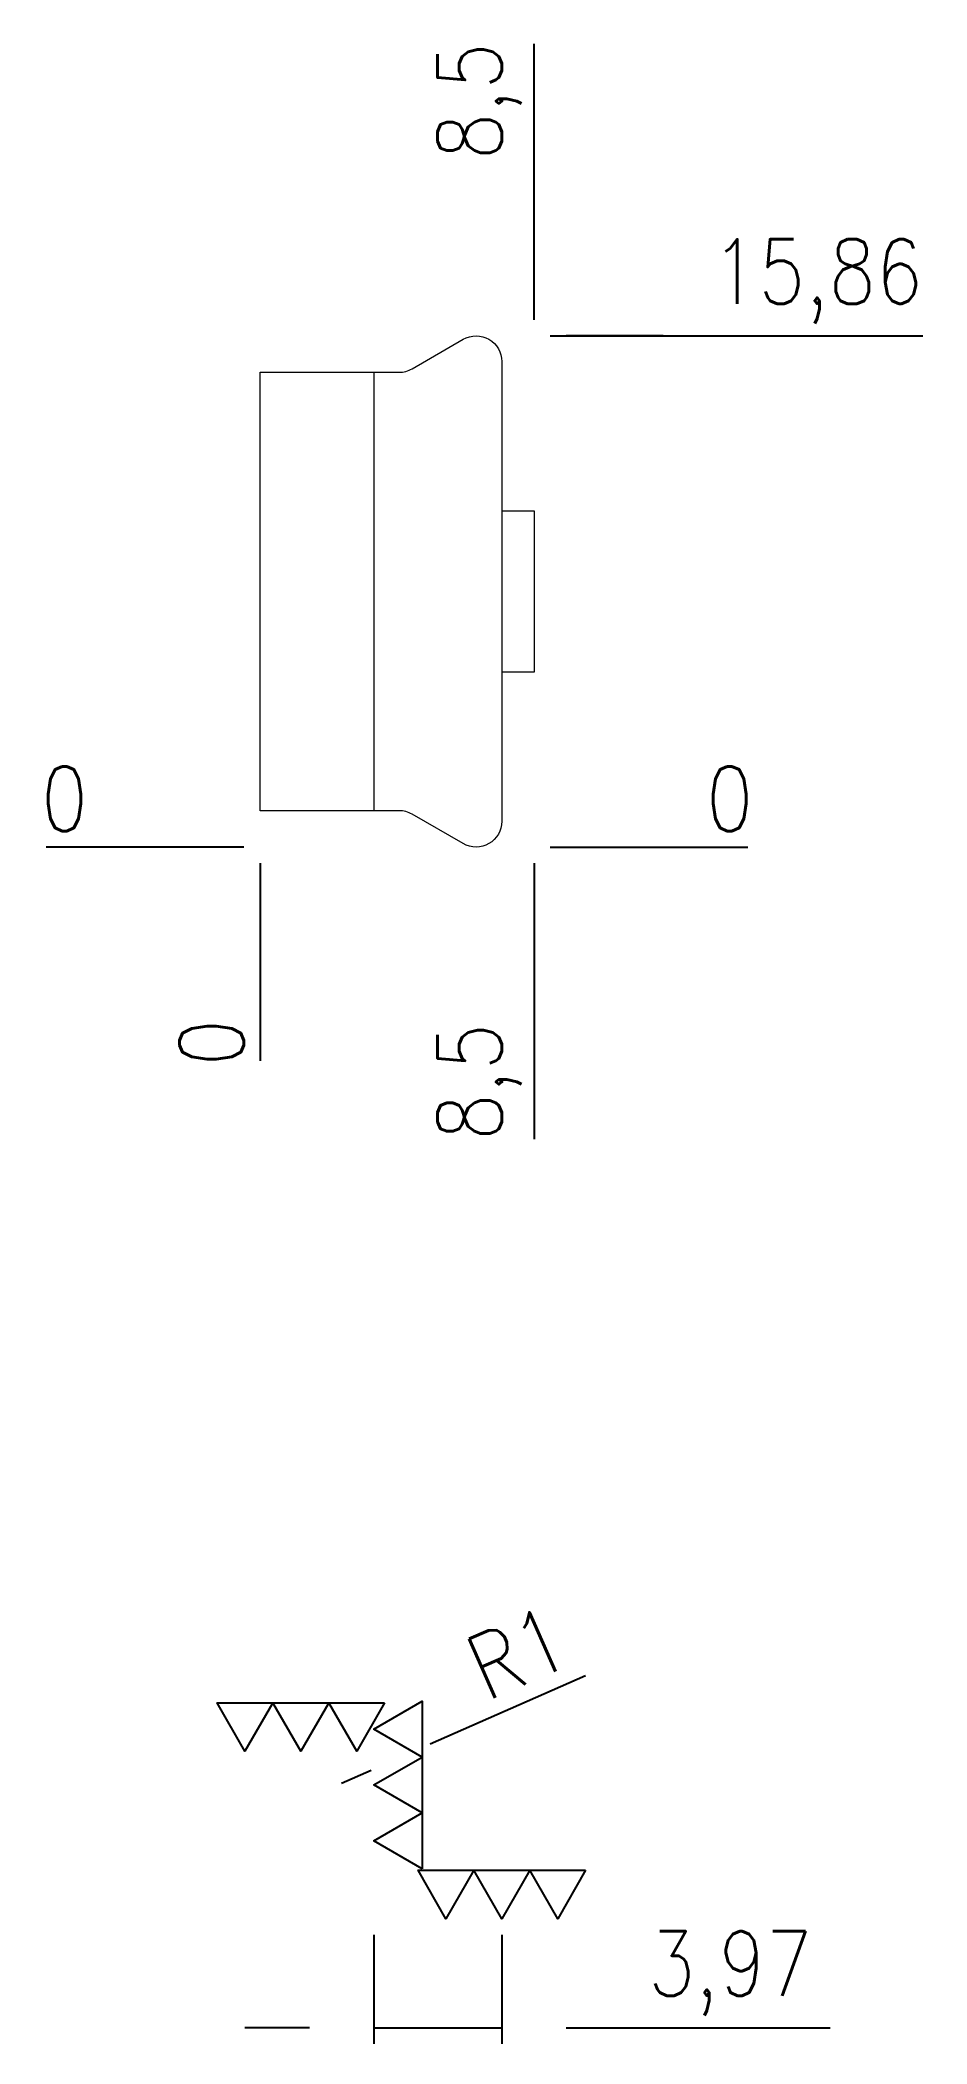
# Model space of a CAD drawing. Header units: millimetres. Extents: x 117382 to 126876, y -1151 to 1280.
# Drawn here: x 117383.5 to 117411, y -1029.4 to -967.3 of the extents above; entities that cross this region are included whole.
import ezdxf

# ---------------------------------------------------------------- set-up
doc = ezdxf.new("R2010")
doc.units = ezdxf.units.MM
for name, color, linetype in [('DIE_P', 2, 'Continuous'), ('DIM', 4, 'Continuous'), ('LB_P', 2, 'Continuous')]:
    doc.layers.add(name, color=color, linetype=linetype)
doc.styles.get("Standard").update_dxf_attribs({"font": 'txt.shx', "width": 0.85, "bigfont": 'ctxt.shx'})
doc.dimstyles.new('T-2-WX', dxfattribs={"dimtxt": 2, "dimasz": 2, "dimexe": 0.5, "dimexo": 0.5, "dimgap": 0.5, "dimtad": 1, "dimtxsty": 'Standard', "dimblk": 'OPEN30', "dimcen": 0, "dimazin": 3, "dimtfac": 1, "dimtmove": 0, "dimatfit": 3, "dimldrblk": 'OPEN30', "dimlwd": -1, "dimlwe": -1})

msp = doc.modelspace()

# ---------------------------------------------------------------- blocks, each defined once
blk = doc.blocks.new('*D7723')
at = {"layer": 'Defpoints', "color": 0}
for p in [(117390.345, -992.292), (117398.845, -992.292), (117403.845, -992.292)]:
    blk.add_point(p, dxfattribs=at)
at = {"layer": 'DIM', "color": 0, "linetype": 'Continuous'}
blk.add_line((117399.345, -992.292), (117405.478, -992.292), dxfattribs=at)
at = {"layer": 'DIM', "color": 0, "insert": (117404.911, -990.792), "char_height": 2, "attachment_point": 5}
blk.add_mtext('0', dxfattribs=at)
blk = doc.blocks.new('_Open30')
blk = doc.blocks.new('*D7724')
at = {"layer": 'Defpoints', "color": 0}
for p in [(117398.845, -976.434), (117403.845, -976.434), (117390.345, -992.292)]:
    blk.add_point(p, dxfattribs=at)
at = {"layer": 'DIM', "color": 0, "linetype": 'Continuous'}
for p, q in [((117399.345, -976.434), (117402.845, -976.434)), ((117402.845, -976.434), (117399.845, -976.434)), ((117399.845, -976.434), (117410.902, -976.434))]:
    blk.add_line(p, q, dxfattribs=at)
at = {"layer": 'DIM', "color": 0, "insert": (117407.623, -974.743), "char_height": 2, "attachment_point": 5}
blk.add_mtext('15,86', dxfattribs=at)
blk = doc.blocks.new('*D7725')
at = {"layer": 'Defpoints', "color": 0}
for p in [(117385.345, -992.292), (117390.345, -992.292), (117390.345, -992.292)]:
    blk.add_point(p, dxfattribs=at)
at = {"layer": 'DIM', "color": 0, "linetype": 'Continuous'}
blk.add_line((117389.845, -992.292), (117383.711, -992.292), dxfattribs=at)
at = {"layer": 'DIM', "color": 0, "insert": (117384.278, -990.792), "char_height": 2, "attachment_point": 5}
blk.add_mtext('0', dxfattribs=at)
blk = doc.blocks.new('*D7726')
at = {"layer": 'Defpoints', "color": 0}
for p in [(117390.345, -992.292), (117398.845, -992.292), (117398.845, -997.292)]:
    blk.add_point(p, dxfattribs=at)
at = {"layer": 'DIM', "color": 0, "linetype": 'Continuous'}
blk.add_line((117398.845, -992.792), (117398.845, -1001.354), dxfattribs=at)
at = {"layer": 'DIM', "color": 0, "insert": (117397.154, -999.573), "char_height": 2, "attachment_point": 5, "rotation": 90}
blk.add_mtext('8,5', dxfattribs=at)
blk = doc.blocks.new('*D7727')
at = {"layer": 'Defpoints', "color": 0}
for p in [(117390.345, -992.292), (117390.345, -992.292), (117390.345, -997.292)]:
    blk.add_point(p, dxfattribs=at)
at = {"layer": 'DIM', "color": 0, "linetype": 'Continuous'}
blk.add_line((117390.345, -992.792), (117390.345, -998.925), dxfattribs=at)
at = {"layer": 'DIM', "color": 0, "insert": (117388.845, -998.358), "char_height": 2, "attachment_point": 5, "rotation": 90}
blk.add_mtext('0', dxfattribs=at)
blk = doc.blocks.new('*D7728')
at = {"layer": 'Defpoints', "color": 0}
for p in [(117398.845, -971.434), (117398.845, -976.434), (117390.345, -992.292)]:
    blk.add_point(p, dxfattribs=at)
at = {"layer": 'DIM', "color": 0, "linetype": 'Continuous'}
blk.add_line((117398.845, -975.934), (117398.845, -967.372), dxfattribs=at)
at = {"layer": 'DIM', "color": 0, "insert": (117397.154, -969.153), "char_height": 2, "attachment_point": 5, "rotation": 90}
blk.add_mtext('8,5', dxfattribs=at)
blk = doc.blocks.new('*D7729')
at = {"layer": 'Defpoints', "color": 0}
for p in [(117393.875, -1025.53), (117397.845, -1025.53), (117397.845, -1028.914)]:
    blk.add_point(p, dxfattribs=at)
at = {"layer": 'DIM', "color": 0, "linetype": 'Continuous'}
for p, q in [((117393.875, -1026.03), (117393.875, -1029.414)), ((117397.845, -1026.03), (117397.845, -1029.414)), ((117391.875, -1028.914), (117389.875, -1028.914)), ((117393.875, -1028.914), (117397.845, -1028.914)), ((117399.845, -1028.914), (117408.025, -1028.914))]:
    blk.add_line(p, q, dxfattribs=at)
at = {"layer": 'DIM', "color": 0, "insert": (117404.935, -1027.224), "char_height": 2, "attachment_point": 5}
blk.add_mtext('3,97', dxfattribs=at)
blk = doc.blocks.new('*D7730')
at = {"layer": 'Defpoints', "color": 0}
for p in [(117393.79, -1020.927), (117392.875, -1021.33)]:
    blk.add_point(p, dxfattribs=at)
at = {"layer": 'DIM', "color": 0, "linetype": 'Continuous'}
for p, q in [((117400.439, -1017.995), (117395.62, -1020.12)), ((117392.875, -1021.33), (117393.79, -1020.927))]:
    blk.add_line(p, q, dxfattribs=at)
at = {"layer": 'DIM', "color": 0, "insert": (117398.339, -1017.281), "char_height": 2, "attachment_point": 5, "rotation": 23.79318}
blk.add_mtext('R1', dxfattribs=at)

# ---------------------------------------------------------------- dimensions: what is measured, and where the dimension line sits
at = {"layer": 'DIM', "color": 4, "linetype": 'Continuous'}
for feature_location, offset, dtype, origin, picture, middle in [((117398.845, -976.434), (0, 5), 1, (117390.345, -992.292), '*D7728', (117397.154, -969.153)), ((117398.845, -976.434), (5, 0), 0, (117390.345, -992.292), '*D7724', (117407.623, -974.743)), ((117390.344504843, -992.29167953), (-5, 0), 0, (117390.344504843, -992.29167953), '*D7725', (117384.277838176, -990.79167953)), ((117398.844504843, -992.29167953), (5, 0), 0, (117390.344504843, -992.29167953), '*D7723', (117404.91117151, -990.79167953)), ((117390.344504843, -992.29167953), (0, -5), 1, (117390.344504843, -992.29167953), '*D7727', (117388.844504843, -998.358346197)), ((117398.845, -992.292), (0, -5), 1, (117390.345, -992.292), '*D7726', (117397.154, -999.573))]:
    dim = msp.add_ordinate_dim(feature_location=feature_location, offset=offset, dtype=dtype, origin=origin, dimstyle='T-2-WX', dxfattribs=at)
    dim.commit()
    dim.dimension.update_dxf_attribs({"geometry": picture, "text_midpoint": middle})
dim = msp.add_radius_dim(center=(117392.875, -1021.33), mpoint=(117393.79, -1020.927), dimstyle='T-2-WX', dxfattribs=at)
dim.commit()
dim.dimension.update_dxf_attribs({"geometry": '*D7730', "text_midpoint": (117398.339, -1017.281)})
dim = msp.add_linear_dim(base=(117397.845, -1028.914), p1=(117393.875, -1025.53), p2=(117397.845, -1025.53), dimstyle='T-2-WX', dxfattribs=at)
dim.commit()
dim.dimension.update_dxf_attribs({"geometry": '*D7729', "text_midpoint": (117404.935, -1027.224)})

# ---------------------------------------------------------------- linework, layer by layer
at = {"layer": 'DIE_P', "color": 4, "linetype": 'Continuous'}
for points in [[(117394.208, -1018.83), (117393.342, -1020.33), (117392.476, -1018.83), (117391.61, -1020.33), (117390.743, -1018.83), (117389.877, -1020.33), (117389.011, -1018.83), (117394.208, -1018.83)], [(117395.375, -1023.98), (117393.875, -1023.114), (117395.375, -1022.248), (117393.875, -1021.382), (117395.375, -1020.516), (117393.875, -1019.65), (117395.375, -1018.784), (117395.375, -1023.98)], [(117400.443, -1024.03), (117399.577, -1025.53), (117398.711, -1024.03), (117397.845, -1025.53), (117396.978, -1024.03), (117396.112, -1025.53), (117395.246, -1024.03), (117400.443, -1024.03)]]:
    msp.add_lwpolyline(points, close=True, dxfattribs=at)
at = {"layer": 'LB_P', "linetype": 'Continuous', "lineweight": 15}
msp.add_line((117397.845, -981.863), (117397.845, -986.863), dxfattribs=at)
msp.add_lwpolyline([(117397.845, -986.863), (117397.845, -991.492, -0.57735), (117396.645, -992.184), (117395.06, -991.27, 0.131652), (117394.66, -991.163), (117390.345, -991.163), (117390.345, -977.563), (117394.66, -977.563, 0.131652), (117395.06, -977.455), (117396.645, -976.541, -0.57735), (117397.845, -977.234), (117397.845, -981.863), (117398.845, -981.863), (117398.845, -986.863)], format="xyb", close=True, dxfattribs=at)
msp.add_lwpolyline([(117393.875, -977.563), (117393.875, -991.163)], dxfattribs=at)

msp.set_redraw_order([(e.dxf.handle, doc.entitydb.next_handle()) for e in msp.query("TEXT MTEXT ATTDEF DIMENSION ARC_DIMENSION")])  # texts and dimensions are drawn at this point

doc.saveas('drawing.dxf')
